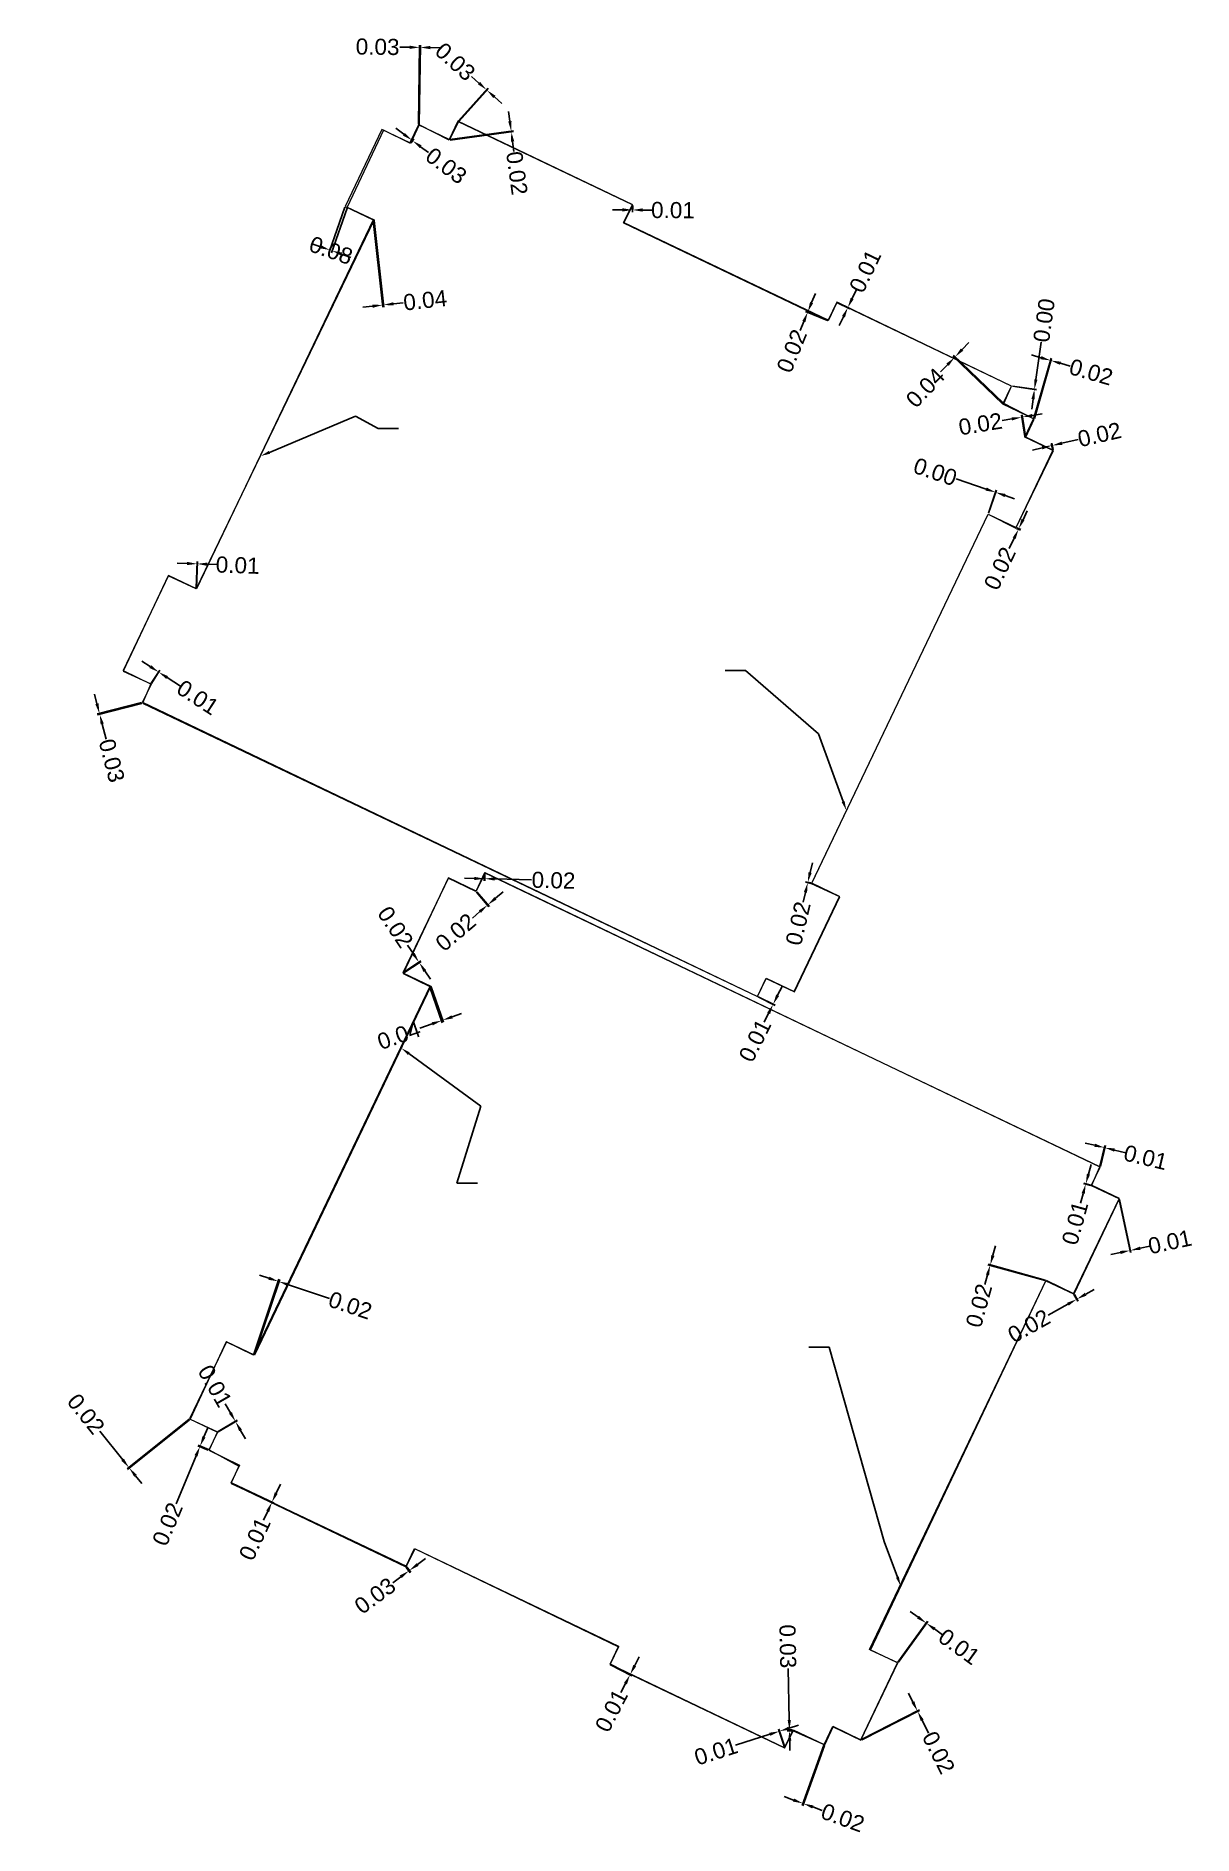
# Model space of a CAD drawing. Header units: metres. Extents: x 7511825.8 to 7511863.2, y 4693252.3 to 4693310.3.
import ezdxf
from ezdxf import colors
from ezdxf.entities.mleader import LeaderData, LeaderLine
from ezdxf.math import Vec2, Vec3

# ---------------------------------------------------------------- set-up
doc = ezdxf.new("R2010")
doc.units = ezdxf.units.M
for name, color, linetype, lineweight in [('dim', 7, 'Continuous', 0), ('kati 10 ekzekutim', 1, 'Continuous', 0), ('kati 10 ekzekutim pikat', 1, 'Continuous', 0), ('kati 10 projekt', 250, 'Continuous', 0)]:
    doc.layers.add(name, color=color, linetype=linetype, lineweight=lineweight)
doc.styles.get("Standard").update_dxf_attribs({"font": 'arial.ttf'})
doc.dimstyles.get("Standard").update_dxf_attribs({"dimtxt": 0.18, "dimasz": 0.18, "dimexe": 0.18, "dimexo": 0.0625, "dimgap": 0.09, "dimtad": 0, "dimtih": 1, "dimtoh": 1, "dimdec": 4, "dimzin": 0, "dimdsep": 46, "dimtxsty": 'Standard', "dimcen": 0.09, "dimadec": 0, "dimazin": 0, "dimtfac": 1, "dimtdec": 4, "dimtofl": 0, "dimtmove": 0, "dimatfit": 3, "dimfxl": 1, "dimtolj": 1, "dimtzin": 0, "dimarcsym": 0})

msp = doc.modelspace()

# ---------------------------------------------------------------- blocks, each defined once
blk = doc.blocks.new('*D97')
at = {"layer": 'Defpoints', "color": 0, "transparency": 16777216}
for p in [(7511859.314999999, 4693269.750999999), (7511859.328272945, 4693269.758440011), (7511859.425623829, 4693269.584766465)]:
    blk.add_point(p, dxfattribs=at)
at = {"layer": 'dim', "color": 0, "lineweight": -2, "transparency": 16777216}
for p, q in [((7511859.70476153, 4693269.741234175), (7511859.983899231, 4693269.897701884)), ((7511859.133213183, 4693269.420858745), (7511858.491437607, 4693269.061118179)), ((7511859.327224039, 4693269.729192367), (7511859.447556118, 4693269.514520471)), ((7511859.340496985, 4693269.736632378), (7511859.460829064, 4693269.521960482))]:
    blk.add_line(p, q, dxfattribs=at)
at = {"layer": 'dim', "color": 0, "transparency": 16777216}
for points in [[(7511859.107135231, 4693269.467381694), (7511859.159291134, 4693269.374335794), (7511859.412350884, 4693269.577326454)], [(7511859.678683578, 4693269.787757125), (7511859.730839482, 4693269.694711224), (7511859.425623829, 4693269.584766465)]]:
    blk.add_solid(points, dxfattribs=at)
at = {"layer": 'dim', "color": 0, "transparency": 16777216, "insert": (7511857.87323376, 4693268.714590498), "char_height": 0.52, "attachment_point": 5, "rotation": 29.272352857800865}
blk.add_mtext('\\A1;0.02', dxfattribs=at)
blk = doc.blocks.new('*D117')
at = {"layer": 'Defpoints', "color": 0, "transparency": 16777216}
for p in [(7511850.740827044, 4693301.438492816), (7511851.395573542, 4693301.152291633), (7511851.401999999, 4693301.168, 662.271)]:
    blk.add_point(p, dxfattribs=at)
at = {"layer": 'dim', "color": 0, "lineweight": -2, "transparency": 16777216}
for p, q in [((7511850.861994531, 4693301.734665805), (7511850.983162019, 4693302.030838795)), ((7511851.372435026, 4693301.161757844), (7511850.667761663, 4693301.450047135)), ((7511851.378861483, 4693301.17746621), (7511850.674188121, 4693301.465755502)), ((7511850.613233097, 4693301.126611462), (7511850.492065609, 4693300.830438472))]:
    blk.add_line(p, q, dxfattribs=at)
at = {"layer": 'dim', "color": 0, "transparency": 16777216}
for points in [[(7511850.563870931, 4693301.146806043), (7511850.662595263, 4693301.10641688), (7511850.734400585, 4693301.422784451)], [(7511850.812632365, 4693301.754860387), (7511850.911356697, 4693301.714471225), (7511850.740827044, 4693301.438492816)]]:
    blk.add_solid(points, dxfattribs=at)
at = {"layer": 'dim', "color": 0, "transparency": 16777216, "insert": (7511850.223717023, 4693300.174506719), "char_height": 0.52, "attachment_point": 5, "rotation": 67.75001341345263}
blk.add_mtext('\\A1;0.02', dxfattribs=at)
blk = doc.blocks.new('*D119')
at = {"layer": 'Defpoints', "color": 0, "transparency": 16777216}
for p in [(7511833.655176572, 4693270.156975913), (7511832.860999999, 4693267.78, 662.432), (7511832.884082763, 4693267.772287768)]:
    blk.add_point(p, dxfattribs=at)
at = {"layer": 'dim', "color": 0, "lineweight": -2, "transparency": 16777216}
for p, q in [((7511832.868922312, 4693267.803711537), (7511833.677992832, 4693270.225265138)), ((7511832.892005076, 4693267.795999305), (7511833.701075597, 4693270.217552906)), ((7511833.351668905, 4693270.258381517), (7511833.048161239, 4693270.35978712)), ((7511833.981767002, 4693270.047858076), (7511835.305804557, 4693269.60548102))]:
    blk.add_line(p, q, dxfattribs=at)
at = {"layer": 'dim', "color": 0, "transparency": 16777216}
for points in [[(7511833.36856984, 4693270.308966128), (7511833.334767971, 4693270.207796905), (7511833.655176572, 4693270.156975913)], [(7511833.998667936, 4693270.098442689), (7511833.964866067, 4693269.997273466), (7511833.678259335, 4693270.149263681)]]:
    blk.add_solid(points, dxfattribs=at)
at = {"layer": 'dim', "color": 0, "transparency": 16777216, "insert": (7511835.977980356, 4693269.380898908), "char_height": 0.52, "attachment_point": 5, "rotation": 341.5248990776357}
blk.add_mtext('\\A1;0.02', dxfattribs=at)
blk = doc.blocks.new('*D121')
at = {"layer": 'Defpoints', "color": 0, "transparency": 16777216}
for p in [(7511830.795558775, 4693265.722759116), (7511830.809, 4693265.706, 662.427), (7511828.849170883, 4693264.134168597)]:
    blk.add_point(p, dxfattribs=at)
at = {"layer": 'dim', "color": 0, "lineweight": -2, "transparency": 16777216}
for p, q in [((7511828.635519203, 4693264.400558989), (7511827.893887388, 4693265.325258434)), ((7511830.776056331, 4693265.707117674), (7511828.77956262, 4693264.105880361)), ((7511830.789497556, 4693265.690358558), (7511828.793003846, 4693264.089121245)), ((7511829.049381337, 4693263.884537321), (7511829.249591792, 4693263.634906045))]:
    blk.add_line(p, q, dxfattribs=at)
at = {"layer": 'dim', "color": 0, "transparency": 16777216}
for points in [[(7511828.677124415, 4693264.433927398), (7511828.59391399, 4693264.367190581), (7511828.835729657, 4693264.150927713)], [(7511829.090986549, 4693263.917905729), (7511829.007776124, 4693263.851168912), (7511828.849170883, 4693264.134168597)]]:
    blk.add_solid(points, dxfattribs=at)
at = {"layer": 'dim', "color": 0, "transparency": 16777216, "insert": (7511827.450483029, 4693265.878114658), "char_height": 0.52, "attachment_point": 5, "rotation": 308.73047502457916}
blk.add_mtext('\\A1;0.02', dxfattribs=at)
blk = doc.blocks.new('*D122')
at = {"layer": 'Defpoints', "color": 0, "transparency": 16777216}
for p in [(7511831.690999999, 4693265.303, 662.4), (7511831.697714857, 4693265.291354236), (7511832.272321768, 4693265.638185693)]:
    blk.add_point(p, dxfattribs=at)
at = {"layer": 'dim', "color": 0, "lineweight": -2, "transparency": 16777216}
for p, q in [((7511832.112479374, 4693265.915404756), (7511831.943585443, 4693266.208322145)), ((7511831.712657738, 4693265.315487687), (7511832.334696058, 4693265.674150232)), ((7511831.719372597, 4693265.303841923), (7511832.341410916, 4693265.662504468)), ((7511832.438879021, 4693265.349320866), (7511832.598721416, 4693265.072101803))]:
    blk.add_line(p, q, dxfattribs=at)
at = {"layer": 'dim', "color": 0, "transparency": 16777216}
for points in [[(7511832.15868255, 4693265.942045155), (7511832.066276197, 4693265.888764357), (7511832.272321768, 4693265.638185693)], [(7511832.485082198, 4693265.375961266), (7511832.392675845, 4693265.322680468), (7511832.279036626, 4693265.626539929)]]:
    blk.add_solid(points, dxfattribs=at)
at = {"layer": 'dim', "color": 0, "transparency": 16777216, "insert": (7511831.613325815, 4693266.781100506), "char_height": 0.52, "attachment_point": 5, "rotation": 299.96742070375973}
blk.add_mtext('\\A1;0.01', dxfattribs=at)
blk = doc.blocks.new('*D123')
at = {"layer": 'Defpoints', "color": 0, "transparency": 16777216}
for p in [(7511832.12926314, 4693263.644001422), (7511832.132999999, 4693263.652, 662.411), (7511833.453865651, 4693263.034904059)]:
    blk.add_point(p, dxfattribs=at)
at = {"layer": 'dim', "color": 0, "lineweight": -2, "transparency": 16777216}
for p, q in [((7511832.15191317, 4693263.633419544), (7511833.515360875, 4693262.996429669)), ((7511832.155650029, 4693263.64141812), (7511833.519097734, 4693263.004428246)), ((7511833.589313708, 4693263.324824434), (7511833.724761765, 4693263.614744809)), ((7511833.314680733, 4693262.736985106), (7511833.179232676, 4693262.447064732))]:
    blk.add_line(p, q, dxfattribs=at)
at = {"layer": 'dim', "color": 0, "transparency": 16777216}
for points in [[(7511833.26636067, 4693262.759559782), (7511833.363000797, 4693262.71441043), (7511833.450128791, 4693263.026905482)], [(7511833.540993646, 4693263.34739911), (7511833.637633772, 4693263.302249758), (7511833.453865651, 4693263.034904059)]]:
    blk.add_solid(points, dxfattribs=at)
at = {"layer": 'dim', "color": 0, "transparency": 16777216, "insert": (7511832.899375601, 4693261.848043456), "char_height": 0.52, "attachment_point": 5, "rotation": 64.9584633589433}
blk.add_mtext('\\A1;0.01', dxfattribs=at)
blk = doc.blocks.new('*D124')
at = {"layer": 'Defpoints', "color": 0, "transparency": 16777216}
for p in [(7511831.134380437, 4693264.8418923), (7511831.417301083, 4693264.704951519), (7511831.424000001, 4693264.721000001, 662.311)]:
    blk.add_point(p, dxfattribs=at)
at = {"layer": 'dim', "color": 0, "lineweight": -2, "transparency": 16777216}
for p, q in [((7511831.257646283, 4693265.137198127), (7511831.380912129, 4693265.432503953)), ((7511831.394230314, 4693264.714581663), (7511831.061237708, 4693264.853578634)), ((7511831.400929232, 4693264.730630144), (7511831.067936626, 4693264.869627115)), ((7511831.004415672, 4693264.530537992), (7511830.356872248, 4693262.97922956))]:
    blk.add_line(p, q, dxfattribs=at)
at = {"layer": 'dim', "color": 0, "transparency": 16777216}
for points in [[(7511830.955198035, 4693264.5510823), (7511831.053633311, 4693264.509993684), (7511831.127681518, 4693264.825843818)], [(7511831.208428646, 4693265.157742435), (7511831.306863921, 4693265.116653819), (7511831.134380437, 4693264.8418923)]]:
    blk.add_solid(points, dxfattribs=at)
at = {"layer": 'dim', "color": 0, "transparency": 16777216, "insert": (7511830.083876444, 4693262.325218305), "char_height": 0.52, "attachment_point": 5, "rotation": 67.34348475861489}
blk.add_mtext('\\A1;0.02', dxfattribs=at)
blk = doc.blocks.new('*D127')
at = {"layer": 'Defpoints', "color": 0, "transparency": 16777216}
for p in [(7511837.767752131, 4693260.947714605), (7511837.794000001, 4693260.967, 662.408), (7511837.892738872, 4693260.832614103)]:
    blk.add_point(p, dxfattribs=at)
at = {"layer": 'dim', "color": 0, "lineweight": -2, "transparency": 16777216}
for p, q in [((7511838.150615215, 4693261.022086509), (7511838.408491557, 4693261.211558913)), ((7511837.60861466, 4693260.623856304), (7511837.350738317, 4693260.4343839)), ((7511837.782554662, 4693260.927568017), (7511837.909122293, 4693260.755306532)), ((7511837.808802532, 4693260.946853411), (7511837.935370163, 4693260.774591926))]:
    blk.add_line(p, q, dxfattribs=at)
at = {"layer": 'dim', "color": 0, "transparency": 16777216}
for points in [[(7511837.577035925, 4693260.666835695), (7511837.640193393, 4693260.580876914), (7511837.866491002, 4693260.813328709)], [(7511838.119036481, 4693261.065065899), (7511838.182193949, 4693260.979107118), (7511837.892738872, 4693260.832614103)]]:
    blk.add_solid(points, dxfattribs=at)
at = {"layer": 'dim', "color": 0, "transparency": 16777216, "insert": (7511836.777477977, 4693260.013185839), "char_height": 0.52, "attachment_point": 5, "rotation": 36.306262480419015}
blk.add_mtext('\\A1;0.03', dxfattribs=at)
blk = doc.blocks.new('*D128')
at = {"layer": 'Defpoints', "color": 0, "transparency": 16777216}
for p in [(7511854.55723471, 4693259.134675337), (7511853.633716507, 4693257.849954568), (7511853.642, 4693257.844, 662.414)]:
    blk.add_point(p, dxfattribs=at)
at = {"layer": 'dim', "color": 0, "lineweight": -2, "transparency": 16777216}
for p, q in [((7511854.297401788, 4693259.321455562), (7511854.037568865, 4693259.508235787)), ((7511853.648308711, 4693257.870254016), (7511854.599260261, 4693259.193137744)), ((7511853.656592205, 4693257.864299447), (7511854.607543754, 4693259.187183177)), ((7511854.825351126, 4693258.941940545), (7511855.085184049, 4693258.755160321))]:
    blk.add_line(p, q, dxfattribs=at)
at = {"layer": 'dim', "color": 0, "transparency": 16777216}
for points in [[(7511854.328531825, 4693259.364761049), (7511854.26627175, 4693259.278150074), (7511854.55723471, 4693259.134675337)], [(7511854.856481164, 4693258.985246032), (7511854.794221088, 4693258.898635058), (7511854.565518204, 4693259.12872077)]]:
    blk.add_solid(points, dxfattribs=at)
at = {"layer": 'dim', "color": 0, "transparency": 16777216, "insert": (7511855.622039898, 4693258.369242881), "char_height": 0.52, "attachment_point": 5, "rotation": 324.28962853948}
blk.add_mtext('\\A1;0.01', dxfattribs=at)
blk = doc.blocks.new('*D130')
at = {"layer": 'Defpoints', "color": 0, "transparency": 16777216}
for p in [(7511854.275261149, 4693256.297944088), (7511852.447350579, 4693255.369020092), (7511852.456000002, 4693255.352000001, 662.42)]:
    blk.add_point(p, dxfattribs=at)
at = {"layer": 'dim', "color": 0, "lineweight": -2, "transparency": 16777216}
for p, q in [((7511854.130286954, 4693256.58322024), (7511853.985312759, 4693256.868496392)), ((7511852.469637779, 4693255.380346201), (7511854.339448283, 4693256.330563283)), ((7511852.478287201, 4693255.36332611), (7511854.348097706, 4693256.313543191)), ((7511854.428884766, 4693255.995647845), (7511854.637818514, 4693255.584513878))]:
    blk.add_line(p, q, dxfattribs=at)
at = {"layer": 'dim', "color": 0, "transparency": 16777216}
for points in [[(7511854.17783298, 4693256.607382606), (7511854.082740929, 4693256.559057875), (7511854.275261149, 4693256.297944088)], [(7511854.476430791, 4693256.019810211), (7511854.381338742, 4693255.97148548), (7511854.283910572, 4693256.280923997)]]:
    blk.add_solid(points, dxfattribs=at)
at = {"layer": 'dim', "color": 0, "transparency": 16777216, "insert": (7511854.958891608, 4693254.952715256), "char_height": 0.52, "attachment_point": 5, "rotation": 296.939175267861}
blk.add_mtext('\\A1;0.02', dxfattribs=at)
blk = doc.blocks.new('*D132')
at = {"layer": 'Defpoints', "color": 0, "transparency": 16777216}
for p in [(7511851.264778797, 4693255.214023142), (7511851.286999999, 4693255.205999999, 662.314), (7511850.578884825, 4693253.314344765)]:
    blk.add_point(p, dxfattribs=at)
at = {"layer": 'dim', "color": 0, "lineweight": -2, "transparency": 16777216}
for p, q in [((7511851.256288791, 4693255.190508896), (7511850.554433608, 4693253.246623734)), ((7511851.278509993, 4693255.182485753), (7511850.576654811, 4693253.238600592)), ((7511850.277902465, 4693253.423016837), (7511849.976920106, 4693253.531688909)), ((7511850.902088387, 4693253.197649551), (7511851.203070747, 4693253.088977478))]:
    blk.add_line(p, q, dxfattribs=at)
at = {"layer": 'dim', "color": 0, "transparency": 16777216}
for points in [[(7511850.296014477, 4693253.473180564), (7511850.259790452, 4693253.37285311), (7511850.578884825, 4693253.314344765)], [(7511850.9202004, 4693253.247813278), (7511850.883976376, 4693253.147485823), (7511850.601106027, 4693253.306321623)]]:
    blk.add_solid(points, dxfattribs=at)
at = {"layer": 'dim', "color": 0, "transparency": 16777216, "insert": (7511851.869653771, 4693252.848302381), "char_height": 0.52, "attachment_point": 5, "rotation": 340.14748045172666}
blk.add_mtext('\\A1;0.02', dxfattribs=at)
blk = doc.blocks.new('*D133')
at = {"layer": 'Defpoints', "color": 0, "transparency": 16777216}
for p in [(7511850.148453905, 4693255.685988424), (7511850.272405057, 4693255.688569622), (7511850.273, 4693255.66, 662.459)]:
    blk.add_point(p, dxfattribs=at)
at = {"layer": 'dim', "color": 0, "lineweight": -2, "transparency": 16777216}
for p, q in [((7511850.141791568, 4693256.005919063), (7511850.107132795, 4693257.670260546)), ((7511850.247410476, 4693255.688049127), (7511850.076469512, 4693255.684489399)), ((7511850.248005419, 4693255.659479505), (7511850.077064455, 4693255.655919777)), ((7511850.155711184, 4693255.337488163), (7511850.162373521, 4693255.017557526))]:
    blk.add_line(p, q, dxfattribs=at)
at = {"layer": 'dim', "color": 0, "transparency": 16777216}
for points in [[(7511850.195113341, 4693256.007029452), (7511850.088469795, 4693256.004808674), (7511850.148453905, 4693255.685988424)], [(7511850.209032957, 4693255.338598553), (7511850.102389411, 4693255.336377774), (7511850.149048848, 4693255.657418802)]]:
    blk.add_solid(points, dxfattribs=at)
at = {"layer": 'dim', "color": 0, "transparency": 16777216, "insert": (7511850.09232239, 4693258.381467882), "char_height": 0.52, "attachment_point": 5, "rotation": 271.1929729822581}
blk.add_mtext('\\A1;0.03', dxfattribs=at)
blk = doc.blocks.new('*D134')
at = {"layer": 'Defpoints', "color": 0, "transparency": 16777216}
for p in [(7511849.832369604, 4693255.643704087), (7511849.991991293, 4693255.102166926), (7511850.003999999, 4693255.105999999, 662.472)]:
    blk.add_point(p, dxfattribs=at)
at = {"layer": 'dim', "color": 0, "lineweight": -2, "transparency": 16777216}
for p, q in [((7511849.515513679, 4693255.542566475), (7511848.407852074, 4693255.189010677)), ((7511849.984389375, 4693255.125983115), (7511849.798467377, 4693255.708461639)), ((7511849.996398081, 4693255.129816188), (7511849.810476083, 4693255.712294712)), ((7511850.137216823, 4693255.741008626), (7511850.442064042, 4693255.838313164))]:
    blk.add_line(p, q, dxfattribs=at)
at = {"layer": 'dim', "color": 0, "transparency": 16777216}
for points in [[(7511849.499296255, 4693255.593374345), (7511849.531731103, 4693255.491758605), (7511849.820360898, 4693255.639871014)], [(7511850.1209994, 4693255.791816495), (7511850.153434247, 4693255.690200756), (7511849.832369604, 4693255.643704087)]]:
    blk.add_solid(points, dxfattribs=at)
at = {"layer": 'dim', "color": 0, "transparency": 16777216, "insert": (7511847.77798958, 4693254.987964134), "char_height": 0.52, "attachment_point": 5, "rotation": 17.702623638876986}
blk.add_mtext('\\A1;0.01', dxfattribs=at)
blk = doc.blocks.new('*D136')
at = {"layer": 'Defpoints', "color": 0, "transparency": 16777216}
for p in [(7511844.353502217, 4693257.798454109), (7511844.359999999, 4693257.811, 662.432), (7511845.010152513, 4693257.474272246)]:
    blk.add_point(p, dxfattribs=at)
at = {"layer": 'dim', "color": 0, "lineweight": -2, "transparency": 16777216}
for p, q in [((7511844.375701496, 4693257.786956631), (7511845.067588655, 4693257.428613622)), ((7511844.38219928, 4693257.799502522), (7511845.074086439, 4693257.441159513)), ((7511845.15732022, 4693257.758423028), (7511845.304487925, 4693258.042573808)), ((7511844.856487025, 4693257.177575574), (7511844.709319319, 4693256.893424794))]:
    blk.add_line(p, q, dxfattribs=at)
at = {"layer": 'dim', "color": 0, "transparency": 16777216}
for points in [[(7511845.109961756, 4693257.782950979), (7511845.204678683, 4693257.733895076), (7511845.010152513, 4693257.474272246)], [(7511844.80912856, 4693257.202103525), (7511844.903845488, 4693257.153047623), (7511845.003654731, 4693257.461726355)]]:
    blk.add_solid(points, dxfattribs=at)
at = {"layer": 'dim', "color": 0, "transparency": 16777216, "insert": (7511844.405247597, 4693256.306324411), "char_height": 0.52, "attachment_point": 5, "rotation": 62.619404381935425}
blk.add_mtext('\\A1;0.01', dxfattribs=at)
blk = doc.blocks.new('*D137')
at = {"layer": 'Defpoints', "color": 0, "transparency": 16777216}
for p in [(7511838.542000001, 4693279.668000001, 662.413), (7511838.57863103, 4693279.680774595), (7511838.924718971, 4693278.570556909)]:
    blk.add_point(p, dxfattribs=at)
at = {"layer": 'dim', "color": 0, "lineweight": -2, "transparency": 16777216}
for p, q in [((7511838.550232196, 4693279.64439426), (7511838.948427691, 4693278.502572376)), ((7511838.586863225, 4693279.657168854), (7511838.98505872, 4693278.515346969)), ((7511839.263503477, 4693278.688703587), (7511839.565656954, 4693278.794075673)), ((7511838.622565494, 4693278.465184823), (7511838.219778678, 4693278.324718172))]:
    blk.add_line(p, q, dxfattribs=at)
at = {"layer": 'dim', "color": 0, "transparency": 16777216}
for points in [[(7511838.60500348, 4693278.515543736), (7511838.640127508, 4693278.41482591), (7511838.924718971, 4693278.570556909)], [(7511839.245941463, 4693278.7390625), (7511839.281065492, 4693278.638344675), (7511838.96135, 4693278.583331502)]]:
    blk.add_solid(points, dxfattribs=at)
at = {"layer": 'dim', "color": 0, "transparency": 16777216, "insert": (7511837.549094831, 4693278.090825925), "char_height": 0.52, "attachment_point": 5, "rotation": 19.225551585454433}
blk.add_mtext('\\A1;0.04', dxfattribs=at)
blk = doc.blocks.new('*D138')
at = {"layer": 'Defpoints', "color": 0, "transparency": 16777216}
for p in [(7511838.192265374, 4693280.45796143), (7511837.676472256, 4693280.11217892), (7511837.69, 4693280.092, 662.426)]:
    blk.add_point(p, dxfattribs=at)
at = {"layer": 'dim', "color": 0, "lineweight": -2, "transparency": 16777216}
for p, q in [((7511838.014076766, 4693280.723759887), (7511837.829069961, 4693280.999728838)), ((7511837.697237761, 4693280.126099905), (7511838.252070027, 4693280.498053867)), ((7511837.710765505, 4693280.105920985), (7511838.265597772, 4693280.477874948)), ((7511838.383981726, 4693280.171984052), (7511838.562170334, 4693279.906185595))]:
    blk.add_line(p, q, dxfattribs=at)
at = {"layer": 'dim', "color": 0, "transparency": 16777216}
for points in [[(7511838.058376509, 4693280.753457989), (7511837.969777023, 4693280.694061786), (7511838.192265374, 4693280.45796143)], [(7511838.428281469, 4693280.201682154), (7511838.339681984, 4693280.142285951), (7511838.205793118, 4693280.43778251)]]:
    blk.add_solid(points, dxfattribs=at)
at = {"layer": 'dim', "color": 0, "transparency": 16777216, "insert": (7511837.434437194, 4693281.588390379), "char_height": 0.52, "attachment_point": 5, "rotation": 303.83750178668816}
blk.add_mtext('\\A1;0.02', dxfattribs=at)
blk = doc.blocks.new('*D140')
at = {"layer": 'Defpoints', "color": 0, "transparency": 16777216}
for p in [(7511840.305000001, 4693283.335, 662.326), (7511840.325830714, 4693283.334514072), (7511840.321464669, 4693283.147351176)]:
    blk.add_point(p, dxfattribs=at)
at = {"layer": 'dim', "color": 0, "lineweight": -2, "transparency": 16777216}
for p, q in [((7511840.304416971, 4693283.310006799), (7511840.298954831, 4693283.075856687)), ((7511840.325247684, 4693283.309520871), (7511840.319785545, 4693283.075370758)), ((7511839.980720988, 4693283.155299878), (7511839.66080802, 4693283.162762652)), ((7511840.641377637, 4693283.139888401), (7511841.827579788, 4693283.112217256))]:
    blk.add_line(p, q, dxfattribs=at)
at = {"layer": 'dim', "color": 0, "transparency": 16777216}
for points in [[(7511839.981964783, 4693283.208618706), (7511839.979477191, 4693283.101981049), (7511840.300633956, 4693283.147837104)], [(7511840.642621432, 4693283.193207229), (7511840.640133841, 4693283.086569573), (7511840.321464669, 4693283.147351176)]]:
    blk.add_solid(points, dxfattribs=at)
at = {"layer": 'dim', "color": 0, "transparency": 16777216, "insert": (7511842.536088266, 4693283.095689515), "char_height": 0.52, "attachment_point": 5, "rotation": 358.6636743320243}
blk.add_mtext('\\A1;0.02', dxfattribs=at)
blk = doc.blocks.new('*D141')
at = {"layer": 'Defpoints', "color": 0, "transparency": 16777216}
for p in [(7511840.029999999, 4693282.735, 662.309), (7511840.045403517, 4693282.748114862), (7511840.420211194, 4693282.307900068)]:
    blk.add_point(p, dxfattribs=at)
at = {"layer": 'dim', "color": 0, "lineweight": -2, "transparency": 16777216}
for p, q in [((7511840.046206897, 4693282.715964862), (7511840.451483541, 4693282.239964008)), ((7511840.061610414, 4693282.729079724), (7511840.466887058, 4693282.25307887)), ((7511840.663860963, 4693282.515348352), (7511840.90751073, 4693282.722796637)), ((7511840.16115791, 4693282.087336922), (7511839.917508143, 4693281.879888639))]:
    blk.add_line(p, q, dxfattribs=at)
at = {"layer": 'dim', "color": 0, "transparency": 16777216}
for points in [[(7511840.126583196, 4693282.127945216), (7511840.195732623, 4693282.046728627), (7511840.404807677, 4693282.294785206)], [(7511840.629286249, 4693282.555956647), (7511840.698435677, 4693282.474740057), (7511840.420211194, 4693282.307900068)]]:
    blk.add_solid(points, dxfattribs=at)
at = {"layer": 'dim', "color": 0, "transparency": 16777216, "insert": (7511839.377899111, 4693281.420454721), "char_height": 0.52, "attachment_point": 5, "rotation": 40.41173696978051}
blk.add_mtext('\\A1;0.02', dxfattribs=at)
blk = doc.blocks.new('*D142')
at = {"layer": 'Defpoints', "color": 0, "transparency": 16777216}
for p in [(7511856.626968871, 4693270.688532474), (7511858.422000002, 4693270.175000001, 662.321), (7511858.426114957, 4693270.189845806)]:
    blk.add_point(p, dxfattribs=at)
at = {"layer": 'dim', "color": 0, "lineweight": -2, "transparency": 16777216}
for p, q in [((7511856.712443657, 4693270.996905724), (7511856.797918444, 4693271.305278972)), ((7511858.397908341, 4693270.18167772), (7511856.553469935, 4693270.692918497)), ((7511858.402023296, 4693270.196523523), (7511856.55758489, 4693270.707764301)), ((7511856.537379129, 4693270.36531342), (7511856.451904342, 4693270.056940172))]:
    blk.add_line(p, q, dxfattribs=at)
at = {"layer": 'dim', "color": 0, "transparency": 16777216}
for points in [[(7511856.661048116, 4693271.011151521), (7511856.7638392, 4693270.982659926), (7511856.626968871, 4693270.688532474)], [(7511856.485983587, 4693270.379559218), (7511856.588774671, 4693270.351067622), (7511856.622853916, 4693270.67368667)]]:
    blk.add_solid(points, dxfattribs=at)
at = {"layer": 'dim', "color": 0, "transparency": 16777216, "insert": (7511856.262604071, 4693269.373988608), "char_height": 0.52, "attachment_point": 5, "rotation": 74.50770961665535}
blk.add_mtext('\\A1;0.02', dxfattribs=at)
blk = doc.blocks.new('*D143')
at = {"layer": 'Defpoints', "color": 0, "transparency": 16777216}
for p in [(7511860.782, 4693272.823, 662.464), (7511860.795052268, 4693272.825776628), (7511861.137102962, 4693271.153745636)]:
    blk.add_point(p, dxfattribs=at)
at = {"layer": 'dim', "color": 0, "lineweight": -2, "transparency": 16777216}
for p, q in [((7511860.787201885, 4693272.79854718), (7511861.15208439, 4693271.083321515)), ((7511860.800254153, 4693272.801323809), (7511861.165136658, 4693271.086098143)), ((7511860.824106867, 4693271.087161512), (7511860.511110775, 4693271.020577388)), ((7511861.463151323, 4693271.223106388), (7511861.776147416, 4693271.289690512))]:
    blk.add_line(p, q, dxfattribs=at)
at = {"layer": 'dim', "color": 0, "transparency": 16777216}
for points in [[(7511860.813009514, 4693271.139327527), (7511860.835204221, 4693271.034995496), (7511861.137102962, 4693271.153745636)], [(7511861.452053969, 4693271.275272404), (7511861.474248677, 4693271.170940373), (7511861.150155229, 4693271.156522265)]]:
    blk.add_solid(points, dxfattribs=at)
at = {"layer": 'dim', "color": 0, "transparency": 16777216, "insert": (7511862.42284677, 4693271.427263827), "char_height": 0.52, "attachment_point": 5, "rotation": 12.009588853773968}
blk.add_mtext('\\A1;0.01', dxfattribs=at)
blk = doc.blocks.new('*D144')
at = {"layer": 'Defpoints', "color": 0, "transparency": 16777216}
for p in [(7511859.710467624, 4693273.307275089), (7511859.889, 4693273.243, 662.333), (7511859.892894343, 4693273.25718233)]:
    blk.add_point(p, dxfattribs=at)
at = {"layer": 'dim', "color": 0, "lineweight": -2, "transparency": 16777216}
for p, q in [((7511859.795200396, 4693273.61585305), (7511859.879933167, 4693273.924431009)), ((7511859.62184051, 4693272.9845148), (7511859.537107738, 4693272.67593684)), ((7511859.864892347, 4693273.249619748), (7511859.637143241, 4693273.312157633)), ((7511859.86878669, 4693273.263802078), (7511859.641037583, 4693273.326339963))]:
    blk.add_line(p, q, dxfattribs=at)
at = {"layer": 'dim', "color": 0, "transparency": 16777216}
for points in [[(7511859.743770735, 4693273.629975179), (7511859.846630055, 4693273.601730921), (7511859.710467624, 4693273.307275089)], [(7511859.57041085, 4693272.998636929), (7511859.67327017, 4693272.970392671), (7511859.706573281, 4693273.293092759)]]:
    blk.add_solid(points, dxfattribs=at)
at = {"layer": 'dim', "color": 0, "transparency": 16777216, "insert": (7511859.36203645, 4693272.038366048), "char_height": 0.52, "attachment_point": 5, "rotation": 74.64553026012747}
blk.add_mtext('\\A1;0.01', dxfattribs=at)
blk = doc.blocks.new('*D145')
at = {"layer": 'Defpoints', "color": 0, "transparency": 16777216}
for p in [(7511860.308131364, 4693274.471964031), (7511860.159000002, 4693273.847000001, 662.306), (7511860.173308416, 4693273.84358567)]:
    blk.add_point(p, dxfattribs=at)
at = {"layer": 'dim', "color": 0, "lineweight": -2, "transparency": 16777216}
for p, q in [((7511859.996870492, 4693274.546238318), (7511859.685609621, 4693274.620512606)), ((7511860.164802681, 4693273.871317256), (7511860.324843079, 4693274.541997727)), ((7511860.179111095, 4693273.867902927), (7511860.339151493, 4693274.538583396)), ((7511860.633700651, 4693274.394275414), (7511860.997173201, 4693274.307542171))]:
    blk.add_line(p, q, dxfattribs=at)
at = {"layer": 'dim', "color": 0, "transparency": 16777216}
for points in [[(7511860.00924954, 4693274.598115131), (7511859.984491444, 4693274.494361507), (7511860.308131364, 4693274.471964031)], [(7511860.6460797, 4693274.446152226), (7511860.621321604, 4693274.342398602), (7511860.322439779, 4693274.4685497)]]:
    blk.add_solid(points, dxfattribs=at)
at = {"layer": 'dim', "color": 0, "transparency": 16777216, "insert": (7511861.640287314, 4693274.154079763), "char_height": 0.52, "attachment_point": 5, "rotation": 346.5788398208121}
blk.add_mtext('\\A1;0.01', dxfattribs=at)
blk = doc.blocks.new('*D146')
at = {"layer": 'Defpoints', "color": 0, "transparency": 16777216}
for p in [(7511858.611860547, 4693297.122342274), (7511858.648187622, 4693296.963661868), (7511858.664978767, 4693296.967505904, 662.325)]:
    blk.add_point(p, dxfattribs=at)
at = {"layer": 'dim', "color": 0, "lineweight": -2, "transparency": 16777216}
for p, q in [((7511858.642608644, 4693296.988031419), (7511858.595793091, 4693297.192526581)), ((7511858.659399789, 4693296.991875455), (7511858.612584235, 4693297.196370617)), ((7511858.940581942, 4693297.197597228), (7511859.460986943, 4693297.316734757)), ((7511858.299930298, 4693297.050931355), (7511857.988000048, 4693296.979520437))]:
    blk.add_line(p, q, dxfattribs=at)
at = {"layer": 'dim', "color": 0, "transparency": 16777216}
for points in [[(7511858.928680123, 4693297.249585603), (7511858.952483762, 4693297.145608854), (7511858.628651692, 4693297.126186309)], [(7511858.288028479, 4693297.10291973), (7511858.311832118, 4693296.998942981), (7511858.611860547, 4693297.122342274)]]:
    blk.add_solid(points, dxfattribs=at)
at = {"layer": 'dim', "color": 0, "transparency": 16777216, "insert": (7511860.151816165, 4693297.4748879), "char_height": 0.52, "attachment_point": 5, "rotation": 12.894651400279377}
blk.add_mtext('\\A1;0.02', dxfattribs=at)
blk = doc.blocks.new('*D147')
at = {"layer": 'Defpoints', "color": 0, "transparency": 16777216}
for p in [(7511858.56893853, 4693299.870106551), (7511858.026443625, 4693297.981468433), (7511858.041999999, 4693297.977, 662.264)]:
    blk.add_point(p, dxfattribs=at)
at = {"layer": 'dim', "color": 0, "lineweight": -2, "transparency": 16777216}
for p, q in [((7511858.261375234, 4693299.958451438), (7511857.953811939, 4693300.046796325)), ((7511858.03334557, 4693298.005496816), (7511858.58881613, 4693299.939308291)), ((7511858.048901944, 4693298.001028383), (7511858.604372504, 4693299.934839858)), ((7511858.892058201, 4693299.777293229), (7511859.199621496, 4693299.688948343))]:
    blk.add_line(p, q, dxfattribs=at)
at = {"layer": 'dim', "color": 0, "transparency": 16777216}
for points in [[(7511858.276099383, 4693300.009711987), (7511858.246651087, 4693299.907190887), (7511858.56893853, 4693299.870106551)], [(7511858.90678235, 4693299.828553779), (7511858.877334054, 4693299.72603268), (7511858.584494905, 4693299.865638117)]]:
    blk.add_solid(points, dxfattribs=at)
at = {"layer": 'dim', "color": 0, "transparency": 16777216, "insert": (7511859.880779263, 4693299.493291687), "char_height": 0.52, "attachment_point": 5, "rotation": 343.97374738316637}
blk.add_mtext('\\A1;0.02', dxfattribs=at)
blk = doc.blocks.new('*D148')
at = {"layer": 'Defpoints', "color": 0, "transparency": 16777216}
for p in [(7511857.314, 4693299.038999999, 643.937), (7511857.314479898, 4693299.042417168), (7511858.05201736, 4693298.938839299)]:
    blk.add_point(p, dxfattribs=at)
at = {"layer": 'dim', "color": 0, "lineweight": -2, "transparency": 16777216}
for p, q in [((7511858.09652062, 4693299.255729595), (7511858.265467442, 4693300.458733765)), ((7511857.338757056, 4693299.035523182), (7511858.122837778, 4693298.925408896)), ((7511857.339236953, 4693299.038940351), (7511858.123317677, 4693298.928826065)), ((7511858.007034201, 4693298.618531833), (7511857.962530941, 4693298.301641539))]:
    blk.add_line(p, q, dxfattribs=at)
at = {"layer": 'dim', "color": 0, "transparency": 16777216}
for points in [[(7511857.954219151, 4693298.625949043), (7511858.059849251, 4693298.611114623), (7511858.051537462, 4693298.93542213)], [(7511858.043705571, 4693299.263146805), (7511858.14933567, 4693299.248312385), (7511858.05201736, 4693298.938839299)]]:
    blk.add_solid(points, dxfattribs=at)
at = {"layer": 'dim', "color": 0, "transparency": 16777216, "insert": (7511858.364275076, 4693301.162304258), "char_height": 0.52, "attachment_point": 5, "rotation": 82.00580966402521}
blk.add_mtext('\\A1;0.00', dxfattribs=at)
blk = doc.blocks.new('*D149')
at = {"layer": 'Defpoints', "color": 0, "transparency": 16777216}
for p in [(7511857.664724937, 4693298.040300157), (7511857.746030821, 4693297.395065249), (7511857.769999999, 4693297.399, 662.278)]:
    blk.add_point(p, dxfattribs=at)
at = {"layer": 'dim', "color": 0, "lineweight": -2, "transparency": 16777216}
for p, q in [((7511857.324982226, 4693297.984528402), (7511857.00920869, 4693297.932691399)), ((7511857.741981056, 4693297.419735056), (7511857.629092434, 4693298.107414451)), ((7511857.765950233, 4693297.423669808), (7511857.653061612, 4693298.111349203)), ((7511857.980498472, 4693298.09213716), (7511858.296272006, 4693298.143974164))]:
    blk.add_line(p, q, dxfattribs=at)
at = {"layer": 'dim', "color": 0, "transparency": 16777216}
for points in [[(7511857.316342724, 4693298.037157325), (7511857.333621726, 4693297.931899481), (7511857.64075576, 4693298.036365406)], [(7511857.971858973, 4693298.144766083), (7511857.989137974, 4693298.039508238), (7511857.664724937, 4693298.040300157)]]:
    blk.add_solid(points, dxfattribs=at)
at = {"layer": 'dim', "color": 0, "transparency": 16777216, "insert": (7511856.309867781, 4693297.817888437), "char_height": 0.52, "attachment_point": 5, "rotation": 9.322458729208755}
blk.add_mtext('\\A1;0.02', dxfattribs=at)
blk = doc.blocks.new('*D150')
at = {"layer": 'Defpoints', "color": 0, "transparency": 16777216}
for p in [(7511855.494478484, 4693299.987427413), (7511857.034067085, 4693298.456013962), (7511857.060000001, 4693298.483000001, 662.369)]:
    blk.add_point(p, dxfattribs=at)
at = {"layer": 'dim', "color": 0, "lineweight": -2, "transparency": 16777216}
for p, q in [((7511857.041974103, 4693298.500322443), (7511855.442563896, 4693300.037316046)), ((7511855.716205739, 4693300.21815891), (7511855.937932995, 4693300.448890409)), ((7511855.246818312, 4693299.729709877), (7511855.025091056, 4693299.498978378)), ((7511857.016041187, 4693298.473336404), (7511855.416630981, 4693300.010330006))]:
    blk.add_line(p, q, dxfattribs=at)
at = {"layer": 'dim', "color": 0, "transparency": 16777216}
for points in [[(7511855.67775049, 4693300.255113453), (7511855.754660988, 4693300.181204367), (7511855.494478484, 4693299.987427413)], [(7511855.208363063, 4693299.766664419), (7511855.285273561, 4693299.692755334), (7511855.468545568, 4693299.960441373)]]:
    blk.add_solid(points, dxfattribs=at)
at = {"layer": 'dim', "color": 0, "transparency": 16777216, "insert": (7511854.532927634, 4693298.986828426), "char_height": 0.52, "attachment_point": 5, "rotation": 46.140075121250945}
blk.add_mtext('\\A1;0.04', dxfattribs=at)
blk = doc.blocks.new('*D151')
at = {"layer": 'Defpoints', "color": 0, "transparency": 16777216}
for p in [(7511857.451999998, 4693294.462, 662.325), (7511857.461825812, 4693294.482725419), (7511857.545861803, 4693294.44288439)]:
    blk.add_point(p, dxfattribs=at)
at = {"layer": 'dim', "color": 0, "lineweight": -2, "transparency": 16777216}
for p, q in [((7511857.6829464, 4693294.732034548), (7511857.820030997, 4693295.021184704)), ((7511857.474589854, 4693294.451290267), (7511857.601094773, 4693294.391314938)), ((7511857.484415669, 4693294.472015685), (7511857.610920588, 4693294.412040357)), ((7511857.398951391, 4693294.133008813), (7511857.240140876, 4693293.798032555))]:
    blk.add_line(p, q, dxfattribs=at)
at = {"layer": 'dim', "color": 0, "transparency": 16777216}
for points in [[(7511857.350759698, 4693294.155856246), (7511857.447143085, 4693294.110161381), (7511857.536035988, 4693294.422158971)], [(7511857.634754706, 4693294.754881982), (7511857.731138093, 4693294.709187116), (7511857.545861803, 4693294.44288439)]]:
    blk.add_solid(points, dxfattribs=at)
at = {"layer": 'dim', "color": 0, "transparency": 16777216, "insert": (7511856.936540807, 4693293.157654207), "char_height": 0.52, "attachment_point": 5, "rotation": 64.6346114417342}
blk.add_mtext('\\A1;0.02', dxfattribs=at)
blk = doc.blocks.new('*D152')
at = {"layer": 'Defpoints', "color": 0, "transparency": 16777216}
for p in [(7511856.800652249, 4693295.614118751), (7511856.55966704, 4693294.914129744), (7511856.562999999, 4693294.912999999, 643.937)]:
    blk.add_point(p, dxfattribs=at)
at = {"layer": 'dim', "color": 0, "lineweight": -2, "transparency": 16777216}
for p, q in [((7511856.494256219, 4693295.717975203), (7511855.524459405, 4693296.046698964)), ((7511856.567692563, 4693294.937806548), (7511856.820432797, 4693295.683437687)), ((7511856.571025524, 4693294.936676802), (7511856.823765757, 4693295.682307942)), ((7511857.103715317, 4693295.511392046), (7511857.406778386, 4693295.408665339))]:
    blk.add_line(p, q, dxfattribs=at)
at = {"layer": 'dim', "color": 0, "transparency": 16777216}
for points in [[(7511856.511377336, 4693295.768485714), (7511856.4771351, 4693295.66746469), (7511856.797319287, 4693295.615248497)], [(7511857.120836435, 4693295.561902557), (7511857.0865942, 4693295.460881533), (7511856.800652249, 4693295.614118751)]]:
    blk.add_solid(points, dxfattribs=at)
at = {"layer": 'dim', "color": 0, "transparency": 16777216, "insert": (7511854.851588586, 4693296.274776251), "char_height": 0.52, "attachment_point": 5, "rotation": 341.27532079865784}
blk.add_mtext('\\A1;0.00', dxfattribs=at)
blk = doc.blocks.new('*D153')
at = {"layer": 'Defpoints', "color": 0, "transparency": 16777216}
for p in [(7511851.675986332, 4693301.738694796), (7511851.678999998, 4693301.744999999, 643.937), (7511852.028955064, 4693301.569988096)]:
    blk.add_point(p, dxfattribs=at)
at = {"layer": 'dim', "color": 0, "lineweight": -2, "transparency": 16777216}
for p, q in [((7511852.169964965, 4693301.865009492), (7511852.307961199, 4693302.153725682)), ((7511851.698542284, 4693301.72791384), (7511852.093916207, 4693301.538938943)), ((7511851.701555951, 4693301.734219043), (7511852.096929872, 4693301.545244146)), ((7511851.890958829, 4693301.281271905), (7511851.752962595, 4693300.992555713))]:
    blk.add_line(p, q, dxfattribs=at)
at = {"layer": 'dim', "color": 0, "transparency": 16777216}
for points in [[(7511852.121845598, 4693301.888008865), (7511852.21808433, 4693301.842010119), (7511852.03196873, 4693301.576293299)], [(7511851.842839463, 4693301.304271277), (7511851.939078195, 4693301.258272532), (7511852.028955064, 4693301.569988096)]]:
    blk.add_solid(points, dxfattribs=at)
at = {"layer": 'dim', "color": 0, "transparency": 16777216, "insert": (7511852.59308321, 4693302.750258927), "char_height": 0.52, "attachment_point": 5, "rotation": 64.45383281616799}
blk.add_mtext('\\A1;0.01', dxfattribs=at)
blk = doc.blocks.new('*D155')
at = {"layer": 'Defpoints', "color": 0, "transparency": 16777216}
for p in [(7511845.080017254, 4693304.724989077), (7511845.081000001, 4693304.888, 662.238), (7511845.090231013, 4693304.887944349)]:
    blk.add_point(p, dxfattribs=at)
at = {"layer": 'dim', "color": 0, "lineweight": -2, "transparency": 16777216}
for p, q in [((7511844.760023069, 4693304.726918233), (7511844.440028884, 4693304.728847387)), ((7511845.080849285, 4693304.863000454), (7511845.079583194, 4693304.652990386)), ((7511845.090080298, 4693304.862944803), (7511845.088814206, 4693304.652934735)), ((7511845.409242451, 4693304.723004271), (7511845.729236635, 4693304.721075116))]:
    blk.add_line(p, q, dxfattribs=at)
at = {"layer": 'dim', "color": 0, "transparency": 16777216}
for points in [[(7511844.760344595, 4693304.780250597), (7511844.759701543, 4693304.673585868), (7511845.080017254, 4693304.724989077)], [(7511845.409563977, 4693304.776336635), (7511845.408920925, 4693304.669671907), (7511845.089248266, 4693304.724933426)]]:
    blk.add_solid(points, dxfattribs=at)
at = {"layer": 'dim', "color": 0, "transparency": 16777216, "insert": (7511846.390395152, 4693304.717089177), "char_height": 0.52, "attachment_point": 5, "rotation": 359.6545840232282}
blk.add_mtext('\\A1;0.01', dxfattribs=at)
blk = doc.blocks.new('*D156')
at = {"layer": 'Defpoints', "color": 0, "transparency": 16777216}
for p in [(7511840.369513756, 4693308.604764197), (7511839.45173746, 4693307.58422216), (7511839.472000002, 4693307.566000001, 662.28)]:
    blk.add_point(p, dxfattribs=at)
at = {"layer": 'dim', "color": 0, "lineweight": -2, "transparency": 16777216}
for p, q in [((7511840.131577158, 4693308.818741241), (7511839.893640561, 4693309.032718286)), ((7511839.468454416, 4693307.602810957), (7511840.417658591, 4693308.65829993)), ((7511839.488716958, 4693307.584588797), (7511840.437921133, 4693308.640077771)), ((7511840.627712894, 4693308.372564992), (7511840.865649492, 4693308.158587947))]:
    blk.add_line(p, q, dxfattribs=at)
at = {"layer": 'dim', "color": 0, "transparency": 16777216}
for points in [[(7511840.167239998, 4693308.85839734), (7511840.095914318, 4693308.779085142), (7511840.369513756, 4693308.604764197)], [(7511840.663375735, 4693308.412221091), (7511840.592050055, 4693308.332908891), (7511840.389776298, 4693308.586542036)]]:
    blk.add_solid(points, dxfattribs=at)
at = {"layer": 'dim', "color": 0, "transparency": 16777216, "insert": (7511839.364706369, 4693309.508390278), "char_height": 0.52, "attachment_point": 5, "rotation": 318.03486555030565}
blk.add_mtext('\\A1;0.03', dxfattribs=at)
blk = doc.blocks.new('*D157')
at = {"layer": 'Defpoints', "color": 0, "transparency": 16777216}
for p in [(7511841.170774139, 4693307.267721188), (7511839.171324668, 4693306.997819001), (7511839.174, 4693306.978000001, 662.286)]:
    blk.add_point(p, dxfattribs=at)
at = {"layer": 'dim', "color": 0, "lineweight": -2, "transparency": 16777216}
for p, q in [((7511841.127966158, 4693307.584844945), (7511841.085158177, 4693307.901968701)), ((7511839.196099962, 4693307.001163375), (7511841.242126985, 4693307.277352984)), ((7511839.198775293, 4693306.981344375), (7511841.244802317, 4693307.257533984)), ((7511841.216257453, 4693306.930778434), (7511841.259065434, 4693306.613654677))]:
    blk.add_line(p, q, dxfattribs=at)
at = {"layer": 'dim', "color": 0, "transparency": 16777216}
for points in [[(7511841.180820119, 4693307.591979608), (7511841.075112199, 4693307.577710281), (7511841.170774139, 4693307.267721188)], [(7511841.269111413, 4693306.937913097), (7511841.163403493, 4693306.92364377), (7511841.173449472, 4693307.247902189)]]:
    blk.add_solid(points, dxfattribs=at)
at = {"layer": 'dim', "color": 0, "transparency": 16777216, "insert": (7511841.353871899, 4693305.911323441), "char_height": 0.52, "attachment_point": 5, "rotation": 277.6877866746855}
blk.add_mtext('\\A1;0.02', dxfattribs=at)
blk = doc.blocks.new('*D158')
at = {"layer": 'Defpoints', "color": 0, "transparency": 16777216}
for p in [(7511838.239585439, 4693309.968984483), (7511838.178950141, 4693307.472363831), (7511838.206000001, 4693307.472, 662.277)]:
    blk.add_point(p, dxfattribs=at)
at = {"layer": 'dim', "color": 0, "lineweight": -2, "transparency": 16777216}
for p, q in [((7511837.89256452, 4693309.973652053), (7511837.572593464, 4693309.977955791)), ((7511838.17928637, 4693307.497361571), (7511838.21350392, 4693310.041341802)), ((7511838.20633623, 4693307.496997739), (7511838.24055378, 4693310.040977971)), ((7511838.559556496, 4693309.964680745), (7511838.879527554, 4693309.960377007))]:
    blk.add_line(p, q, dxfattribs=at)
at = {"layer": 'dim', "color": 0, "transparency": 16777216}
for points in [[(7511837.89328181, 4693310.026980563), (7511837.89184723, 4693309.920323543), (7511838.212535579, 4693309.969348314)], [(7511838.560273786, 4693310.018009256), (7511838.558839207, 4693309.911352236), (7511838.239585439, 4693309.968984483)]]:
    blk.add_solid(points, dxfattribs=at)
at = {"layer": 'dim', "color": 0, "transparency": 16777216, "insert": (7511836.861296274, 4693309.987523022), "char_height": 0.52, "attachment_point": 5, "rotation": 359.22939537607215}
blk.add_mtext('\\A1;0.03', dxfattribs=at)
blk = doc.blocks.new('*D159')
at = {"layer": 'Defpoints', "color": 0, "transparency": 16777216}
for p in [(7511835.810016808, 4693304.836428468), (7511835.883, 4693304.810999999, 662.301), (7511835.320764005, 4693303.432205829)]:
    blk.add_point(p, dxfattribs=at)
at = {"layer": 'dim', "color": 0, "lineweight": -2, "transparency": 16777216}
for p, q in [((7511835.801791383, 4693304.812820368), (7511835.29707478, 4693303.364214502)), ((7511835.874774574, 4693304.787391899), (7511835.370057972, 4693303.338786034)), ((7511835.018580329, 4693303.537491278), (7511834.716396653, 4693303.642776726)), ((7511835.695930874, 4693303.301491911), (7511835.99811455, 4693303.196206463))]:
    blk.add_line(p, q, dxfattribs=at)
at = {"layer": 'dim', "color": 0, "transparency": 16777216}
for points in [[(7511835.036127903, 4693303.587855224), (7511835.001032754, 4693303.487127332), (7511835.320764005, 4693303.432205829)], [(7511835.713478449, 4693303.351855857), (7511835.678383299, 4693303.251127966), (7511835.393747197, 4693303.40677736)]]:
    blk.add_solid(points, dxfattribs=at)
at = {"layer": 'dim', "color": 0, "transparency": 16777216, "insert": (7511835.357255601, 4693303.419491595), "char_height": 0.52, "attachment_point": 5, "rotation": 340.79087607625837}
blk.add_mtext('\\A1;0.08', dxfattribs=at)
blk = doc.blocks.new('*D160')
at = {"layer": 'Defpoints', "color": 0, "transparency": 16777216}
for p in [(7511836.712175517, 4693304.405024175), (7511836.748, 4693304.409, 662.285), (7511837.017229294, 4693301.656313509)]:
    blk.add_point(p, dxfattribs=at)
at = {"layer": 'dim', "color": 0, "lineweight": -2, "transparency": 16777216}
for p, q in [((7511836.714933104, 4693304.380176727), (7511837.025171144, 4693301.584752856)), ((7511836.750757586, 4693304.384152551), (7511837.060995626, 4693301.588728681)), ((7511836.699181949, 4693301.621016399), (7511836.381134603, 4693301.585719288)), ((7511837.371101122, 4693301.695586445), (7511837.689148468, 4693301.730883555))]:
    blk.add_line(p, q, dxfattribs=at)
at = {"layer": 'dim', "color": 0, "transparency": 16777216}
for points in [[(7511836.693299097, 4693301.674024289), (7511836.705064801, 4693301.568008509), (7511837.017229294, 4693301.656313509)], [(7511837.365218271, 4693301.748594336), (7511837.376983974, 4693301.642578554), (7511837.053053777, 4693301.660289334)]]:
    blk.add_solid(points, dxfattribs=at)
at = {"layer": 'dim', "color": 0, "transparency": 16777216, "insert": (7511838.395111609, 4693301.809231824), "char_height": 0.52, "attachment_point": 5, "rotation": 6.332809584146477}
blk.add_mtext('\\A1;0.04', dxfattribs=at)
blk = doc.blocks.new('*D162')
at = {"layer": 'Defpoints', "color": 0, "transparency": 16777216}
for p in [(7511837.89853735, 4693306.885960671), (7511837.923999999, 4693306.866999999, 662.282), (7511837.966139855, 4693306.976745376)]:
    blk.add_point(p, dxfattribs=at)
at = {"layer": 'dim', "color": 0, "lineweight": -2, "transparency": 16777216}
for p, q in [((7511837.709481826, 4693307.167864857), (7511837.452823795, 4693307.358984338)), ((7511837.913468559, 4693306.906012081), (7511838.009141738, 4693307.034493432)), ((7511837.938931208, 4693306.887051408), (7511838.034604387, 4693307.015532761)), ((7511838.248260534, 4693306.766665224), (7511838.504918564, 4693306.575545743))]:
    blk.add_line(p, q, dxfattribs=at)
at = {"layer": 'dim', "color": 0, "transparency": 16777216}
for points in [[(7511837.741335072, 4693307.210641196), (7511837.677628579, 4693307.125088518), (7511837.966139855, 4693306.976745376)], [(7511838.280113781, 4693306.809441563), (7511838.216407287, 4693306.723888885), (7511837.991602505, 4693306.957784705)]]:
    blk.add_solid(points, dxfattribs=at)
at = {"layer": 'dim', "color": 0, "transparency": 16777216, "insert": (7511839.075470589, 4693306.150686225), "char_height": 0.52, "attachment_point": 5, "rotation": 323.32691963720623}
blk.add_mtext('\\A1;0.03', dxfattribs=at)
blk = doc.blocks.new('*D163')
at = {"layer": 'Defpoints', "color": 0, "transparency": 16777216}
for p in [(7511831.031942181, 4693293.306592003), (7511831.004000002, 4693292.497, 662.271), (7511831.017638866, 4693292.49652927)]:
    blk.add_point(p, dxfattribs=at)
at = {"layer": 'dim', "color": 0, "lineweight": -2, "transparency": 16777216}
for p, q in [((7511830.712132604, 4693293.317629879), (7511830.392323028, 4693293.328667756)), ((7511831.004862336, 4693292.521985124), (7511831.034425704, 4693293.378549158)), ((7511831.0185012, 4693292.521514393), (7511831.048064568, 4693293.378078427)), ((7511831.365390622, 4693293.295083395), (7511831.685200199, 4693293.284045518))]:
    blk.add_line(p, q, dxfattribs=at)
at = {"layer": 'dim', "color": 0, "transparency": 16777216}
for points in [[(7511830.71397225, 4693293.370931476), (7511830.710292958, 4693293.264328283), (7511831.031942181, 4693293.306592003)], [(7511831.367230268, 4693293.348384992), (7511831.363550976, 4693293.241781799), (7511831.045581046, 4693293.306121272)]]:
    blk.add_solid(points, dxfattribs=at)
at = {"layer": 'dim', "color": 0, "transparency": 16777216, "insert": (7511832.345977285, 4693293.261239522), "char_height": 0.52, "attachment_point": 5, "rotation": 358.02328364597645}
blk.add_mtext('\\A1;0.01', dxfattribs=at)
blk = doc.blocks.new('*D166')
at = {"layer": 'Defpoints', "color": 0, "transparency": 16777216}
for p in [(7511829.794379975, 4693289.816891192), (7511829.545, 4693289.433, 643.937), (7511829.550864575, 4693289.429190308)]:
    blk.add_point(p, dxfattribs=at)
at = {"layer": 'dim', "color": 0, "lineweight": -2, "transparency": 16777216}
for p, q in [((7511829.526030339, 4693289.991214091), (7511829.257680703, 4693290.16553699)), ((7511829.558618977, 4693289.453964815), (7511829.833602627, 4693289.87726986)), ((7511829.564483552, 4693289.450155122), (7511829.839467202, 4693289.873460168)), ((7511830.068594186, 4693289.638758602), (7511830.504150812, 4693289.355816187))]:
    blk.add_line(p, q, dxfattribs=at)
at = {"layer": 'dim', "color": 0, "transparency": 16777216}
for points in [[(7511829.555084156, 4693290.03593903), (7511829.496976523, 4693289.946489152), (7511829.794379975, 4693289.816891192)], [(7511830.097648002, 4693289.683483541), (7511830.039540369, 4693289.594033662), (7511829.80024455, 4693289.813081499)]]:
    blk.add_solid(points, dxfattribs=at)
at = {"layer": 'dim', "color": 0, "transparency": 16777216, "insert": (7511831.058603535, 4693288.995637551), "char_height": 0.52, "attachment_point": 5, "rotation": 326.991799950042}
blk.add_mtext('\\A1;0.01', dxfattribs=at)
blk = doc.blocks.new('*D167')
at = {"layer": 'Defpoints', "color": 0, "transparency": 16777216}
for p in [(7511827.886235882, 4693288.481875711), (7511829.270451475, 4693288.8427865), (7511829.279, 4693288.809999999, 662.257)]:
    blk.add_point(p, dxfattribs=at)
at = {"layer": 'dim', "color": 0, "lineweight": -2, "transparency": 16777216}
for p, q in [((7511827.805500446, 4693288.791523559), (7511827.72476501, 4693289.101171406)), ((7511829.246260237, 4693288.836479045), (7511827.816565115, 4693288.463710238)), ((7511829.254808762, 4693288.803692543), (7511827.825113641, 4693288.430923737)), ((7511827.975519843, 4693288.139441363), (7511828.103720784, 4693287.647747163))]:
    blk.add_line(p, q, dxfattribs=at)
at = {"layer": 'dim', "color": 0, "transparency": 16777216}
for points in [[(7511827.85710842, 4693288.804979464), (7511827.753892472, 4693288.778067653), (7511827.886235882, 4693288.481875711)], [(7511828.027127817, 4693288.152897269), (7511827.92391187, 4693288.125985457), (7511827.894784408, 4693288.44908921)]]:
    blk.add_solid(points, dxfattribs=at)
at = {"layer": 'dim', "color": 0, "transparency": 16777216, "insert": (7511828.283196043, 4693286.959398519), "char_height": 0.52, "attachment_point": 5, "rotation": 284.61355176837446}
blk.add_mtext('\\A1;0.03', dxfattribs=at)
blk = doc.blocks.new('*D168')
at = {"layer": 'Defpoints', "color": 0, "transparency": 16777216}
for p in [(7511849.113999999, 4693279.344, 662.256), (7511849.117944949, 4693279.351891078), (7511849.623415858, 4693279.099193357)]:
    blk.add_point(p, dxfattribs=at)
at = {"layer": 'dim', "color": 0, "lineweight": -2, "transparency": 16777216}
for p, q in [((7511849.136361348, 4693279.332820995), (7511849.683871588, 4693279.059106746)), ((7511849.140306298, 4693279.340712073), (7511849.687816538, 4693279.066997824)), ((7511849.766507115, 4693279.385418604), (7511849.909598372, 4693279.67164385)), ((7511849.47637965, 4693278.80507703), (7511849.333288394, 4693278.518851784))]:
    blk.add_line(p, q, dxfattribs=at)
at = {"layer": 'dim', "color": 0, "transparency": 16777216}
for points in [[(7511849.718802907, 4693279.409267147), (7511849.814211324, 4693279.361570061), (7511849.623415858, 4693279.099193357)], [(7511849.428675442, 4693278.828925573), (7511849.524083858, 4693278.781228487), (7511849.619470907, 4693279.091302278)]]:
    blk.add_solid(points, dxfattribs=at)
at = {"layer": 'dim', "color": 0, "transparency": 16777216, "insert": (7511849.03763926, 4693277.927465227), "char_height": 0.52, "attachment_point": 5, "rotation": 63.43837058559386}
blk.add_mtext('\\A1;0.01', dxfattribs=at)
blk = doc.blocks.new('*D172')
at = {"layer": 'Defpoints', "color": 0, "transparency": 16777216}
for p in [(7511850.740673363, 4693283.034784841), (7511850.860999998, 4693282.988, 662.294), (7511850.865130385, 4693283.005634841)]:
    blk.add_point(p, dxfattribs=at)
at = {"layer": 'dim', "color": 0, "lineweight": -2, "transparency": 16777216}
for p, q in [((7511850.813648039, 4693283.346352967), (7511850.886622716, 4693283.657921092)), ((7511850.663568301, 4693282.705581875), (7511850.590593625, 4693282.39401375)), ((7511850.836658739, 4693282.993701146), (7511850.666440148, 4693283.033569301)), ((7511850.840789126, 4693283.011335988), (7511850.670570536, 4693283.051204143))]:
    blk.add_line(p, q, dxfattribs=at)
at = {"layer": 'dim', "color": 0, "transparency": 16777216}
for points in [[(7511850.761720018, 4693283.358515413), (7511850.86557606, 4693283.33419052), (7511850.740673363, 4693283.034784841)], [(7511850.611640278, 4693282.717744321), (7511850.715496322, 4693282.693419429), (7511850.736542977, 4693283.01715)]]:
    blk.add_solid(points, dxfattribs=at)
at = {"layer": 'dim', "color": 0, "transparency": 16777216, "insert": (7511850.428977242, 4693281.703986522), "char_height": 0.52, "attachment_point": 5, "rotation": 76.81794922275712}
blk.add_mtext('\\A1;0.02', dxfattribs=at)

# ---------------------------------------------------------------- dimensions: what is measured, and where the dimension line sits
at = {"layer": 'dim', "color": 5}
for base, p1, p2, angle, picture, middle in [((7511838.239585439, 4693309.968984483), (7511838.17895014, 4693307.472363831), (7511838.206, 4693307.472, 662.277), 359.22939734840037, '*D158', (7511836.861296274, 4693309.987523022)), ((7511840.369513756, 4693308.604764197), (7511839.472, 4693307.566, 662.28), (7511839.451737458, 4693307.58422216), 138.03486555030568, '*D156', (7511839.364706369, 4693309.508390278)), ((7511841.170774139, 4693307.267721188), (7511839.174, 4693306.978, 662.286), (7511839.171324668, 4693306.997819), 97.68778403045921, '*D157', (7511841.353871899, 4693305.911323441)), ((7511837.966139855, 4693306.976745376), (7511837.924, 4693306.867, 662.282), (7511837.898537349, 4693306.885960671), 143.32691963720623, '*D162', (7511839.075470589, 4693306.150686225)), ((7511835.320764005, 4693303.432205829), (7511835.883, 4693304.811, 662.301), (7511835.810016809, 4693304.836428468), 160.79087607625837, '*D159', (7511835.357255601, 4693303.419491595)), ((7511845.080017254, 4693304.724989077), (7511845.090231013, 4693304.887944349), (7511845.081, 4693304.888, 662.238), 179.65458402322824, '*D155', (7511846.390395152, 4693304.717089177)), ((7511837.017229294, 4693301.656313509), (7511836.748, 4693304.409, 662.285), (7511836.712175517, 4693304.405024175), 186.33280958414645, '*D160', (7511838.395111609, 4693301.809231824)), ((7511852.028955064, 4693301.569988096), (7511851.679, 4693301.745, 643.937), (7511851.675986333, 4693301.738694796), 244.45383281616796, '*D153', (7511852.59308321, 4693302.750258927)), ((7511850.740827044, 4693301.438492816), (7511851.395573542, 4693301.152291635), (7511851.402, 4693301.168, 662.271), 67.75001341345263, '*D117', (7511850.223717023, 4693300.174506719)), ((7511858.05201736, 4693298.938839299), (7511857.314, 4693299.039, 643.937), (7511857.314479899, 4693299.042417169), 82.00580966402521, '*D148', (7511858.364275076, 4693301.162304258)), ((7511855.494478484, 4693299.987427413), (7511857.034067085, 4693298.456013962), (7511857.06, 4693298.483, 662.369), 46.14007512125094, '*D150', (7511854.532927634, 4693298.986828426)), ((7511858.56893853, 4693299.870106551), (7511858.042, 4693297.977, 662.264), (7511858.026443626, 4693297.981468434), 163.9737442144496, '*D147', (7511859.880779263, 4693299.493291687)), ((7511857.664724937, 4693298.040300157), (7511857.746030822, 4693297.395065249), (7511857.77, 4693297.399, 662.278), 9.32245872920875, '*D149', (7511856.309867781, 4693297.817888437)), ((7511858.611860547, 4693297.122342274), (7511858.664978767, 4693296.967505904, 662.325), (7511858.648187622, 4693296.963661868), 192.89465140027937, '*D146', (7511860.151816165, 4693297.4748879)), ((7511856.800652249, 4693295.614118751), (7511856.559667039, 4693294.914129745), (7511856.563, 4693294.913, 643.937), 341.27532079865784, '*D152', (7511854.851588586, 4693296.274776251)), ((7511857.545861803, 4693294.44288439), (7511857.452, 4693294.462, 662.325), (7511857.461825814, 4693294.48272542), 64.6346114417342, '*D151', (7511856.936540807, 4693293.157654207)), ((7511831.031942181, 4693293.306592003), (7511831.017638865, 4693292.49652927), (7511831.004, 4693292.497, 662.271), 178.02328364597648, '*D163', (7511832.345977285, 4693293.261239522)), ((7511829.794379975, 4693289.816891192), (7511829.550864575, 4693289.429190307), (7511829.545, 4693289.433, 643.937), 146.991799950042, '*D166', (7511831.058603535, 4693288.995637551)), ((7511827.886235882, 4693288.481875711), (7511829.279, 4693288.81, 662.257), (7511829.270451475, 4693288.8427865), 104.61355176837446, '*D167', (7511828.283196043, 4693286.959398519)), ((7511840.321464669, 4693283.147351176), (7511840.305, 4693283.335, 662.326), (7511840.325830713, 4693283.334514071), 358.6636743320243, '*D140', (7511842.536088266, 4693283.095689515)), ((7511850.740673363, 4693283.034784841), (7511850.861, 4693282.988, 662.294), (7511850.865130386, 4693283.005634842), 76.81794989461346, '*D172', (7511850.428977242, 4693281.703986522)), ((7511840.420211194, 4693282.307900068), (7511840.03, 4693282.735, 662.309), (7511840.045403516, 4693282.748114862), 40.41173696978051, '*D141', (7511839.377899111, 4693281.420454721)), ((7511838.192265374, 4693280.45796143), (7511837.69, 4693280.092, 662.426), (7511837.676472256, 4693280.11217892), 123.8375017866882, '*D138', (7511837.434437194, 4693281.588390379)), ((7511838.924718971, 4693278.570556909), (7511838.57863103, 4693279.680774594), (7511838.542, 4693279.668, 662.413), 199.22555158545447, '*D137', (7511837.549094831, 4693278.090825925)), ((7511849.623415858, 4693279.099193357), (7511849.114, 4693279.344, 662.256), (7511849.11794495, 4693279.351891078), 63.43837058559386, '*D168', (7511849.03763926, 4693277.927465227)), ((7511860.308131364, 4693274.471964031), (7511860.173308415, 4693273.84358567), (7511860.159, 4693273.847, 662.306), 166.57883982081208, '*D145', (7511861.640287314, 4693274.154079763)), ((7511859.710467624, 4693273.307275089), (7511859.889, 4693273.243, 662.333), (7511859.892894343, 4693273.25718233), 74.64553026012747, '*D144', (7511859.36203645, 4693272.038366048)), ((7511861.137102962, 4693271.153745636), (7511860.795052268, 4693272.825776628), (7511860.782, 4693272.823, 662.464), 192.00958885377398, '*D143', (7511862.42284677, 4693271.427263827)), ((7511856.626968871, 4693270.688532474), (7511858.422, 4693270.175, 662.321), (7511858.426114955, 4693270.189845804), 74.50770961665535, '*D142', (7511856.262604071, 4693269.373988608)), ((7511833.655176572, 4693270.156975913), (7511832.884082763, 4693267.772287768), (7511832.861, 4693267.78, 662.432), 161.52489977244662, '*D119', (7511835.977980356, 4693269.380898908)), ((7511859.425623829, 4693269.584766465), (7511859.315, 4693269.751), (7511859.328272947, 4693269.758440011), 29.272352857800858, '*D97', (7511857.87323376, 4693268.714590498)), ((7511832.272321768, 4693265.638185693), (7511831.697714858, 4693265.291354237), (7511831.691, 4693265.303, 662.4), 119.96742070375976, '*D122', (7511831.613325815, 4693266.781100506)), ((7511828.849170883, 4693264.134168597), (7511830.795558775, 4693265.722759116), (7511830.809, 4693265.706, 662.427), 308.73047502457916, '*D121', (7511827.450483029, 4693265.878114658)), ((7511831.134380437, 4693264.8418923), (7511831.417301081, 4693264.704951518), (7511831.424, 4693264.721, 662.311), 67.34348475861489, '*D124', (7511830.083876444, 4693262.325218305)), ((7511833.453865651, 4693263.034904059), (7511832.12926314, 4693263.644001422), (7511832.133, 4693263.652, 662.411), 64.95846080058382, '*D123', (7511832.899375601, 4693261.848043456)), ((7511837.892738872, 4693260.832614103), (7511837.76775213, 4693260.947714605), (7511837.794, 4693260.967, 662.408), 36.30626248041902, '*D127', (7511836.777477977, 4693260.013185839)), ((7511854.55723471, 4693259.134675337), (7511853.642, 4693257.844, 662.414), (7511853.633716506, 4693257.849954568), 144.28962853948002, '*D128', (7511855.622039898, 4693258.369242881)), ((7511850.148453905, 4693255.685988424), (7511850.273, 4693255.66, 662.459), (7511850.272405057, 4693255.688569622), 91.1929729822581, '*D133', (7511850.09232239, 4693258.381467882)), ((7511845.010152513, 4693257.474272246), (7511844.353502218, 4693257.798454109), (7511844.36, 4693257.811, 662.432), 62.619404381935425, '*D136', (7511844.405247597, 4693256.306324411)), ((7511854.275261149, 4693256.297944088), (7511852.456, 4693255.352, 662.42), (7511852.447350577, 4693255.369020091), 116.93917526786099, '*D130', (7511854.958891608, 4693254.952715256)), ((7511849.832369604, 4693255.643704087), (7511849.991991293, 4693255.102166926), (7511850.004, 4693255.106, 662.472), 17.702627671531534, '*D134', (7511847.77798958, 4693254.987964134)), ((7511850.578884825, 4693253.314344765), (7511851.287, 4693255.206, 662.314), (7511851.264778797, 4693255.214023142), 160.1474804517267, '*D132', (7511851.869653771, 4693252.848302381))]:
    dim = msp.add_linear_dim(base=base, p1=p1, p2=p2, angle=angle, dimstyle='Standard', override={"dimscale": 0.4, "dimtxt": 1.3, "dimasz": 0.8, "dimtih": 0, "dimtoh": 0, "dimdec": 2, "dimcen": 0, "dimtdec": 2}, dxfattribs=at)
    dim.commit()
    dim.dimension.update_dxf_attribs({"geometry": picture, "text_midpoint": middle, "dimtype": 161})

# ---------------------------------------------------------------- linework, layer by layer
at = {"layer": 'kati 10 ekzekutim', "elevation": 643.937, "flags": 128}
msp.add_lwpolyline([(7511849.114, 4693279.344), (7511849.401, 4693279.924), (7511850.31, 4693279.503), (7511851.771, 4693282.563), (7511850.861, 4693282.988), (7511856.563, 4693294.913), (7511857.452, 4693294.462), (7511858.664978767, 4693296.967505904), (7511857.77, 4693297.399), (7511858.042, 4693297.977), (7511857.06, 4693298.483), (7511857.314, 4693299.039), (7511851.679, 4693301.745), (7511851.402, 4693301.168), (7511844.793, 4693304.32), (7511845.081, 4693304.888), (7511839.472, 4693307.566), (7511839.174, 4693306.978), (7511838.206, 4693307.472), (7511837.924, 4693306.867), (7511837.053, 4693307.294), (7511835.883, 4693304.811), (7511836.748, 4693304.409), (7511831.004, 4693292.497), (7511830.108, 4693292.916), (7511828.656, 4693289.839), (7511829.545, 4693289.433), (7511829.279, 4693288.81), (7511849.114, 4693279.344)], dxfattribs=at)
at = {"layer": 'kati 10 ekzekutim', "flags": 128}
msp.add_lwpolyline([(7511838.069, 4693261.529), (7511844.628, 4693258.364), (7511844.36, 4693257.811), (7511850.004, 4693255.106), (7511850.273, 4693255.66), (7511851.287, 4693255.206), (7511851.56, 4693255.788), (7511852.456, 4693255.352), (7511853.642, 4693257.844), (7511852.761, 4693258.261), (7511858.422, 4693270.175), (7511859.315, 4693269.751), (7511860.782, 4693272.823), (7511859.889, 4693273.243), (7511860.159, 4693273.847), (7511840.305, 4693283.335), (7511840.03, 4693282.735), (7511839.132, 4693283.166), (7511837.69, 4693280.092), (7511838.542, 4693279.668), (7511832.861, 4693267.78), (7511831.979, 4693268.21), (7511830.809, 4693265.706), (7511831.691, 4693265.303), (7511831.424, 4693264.721), (7511832.386, 4693264.197), (7511832.133, 4693263.652), (7511837.794, 4693260.967)], close=True, dxfattribs=at)
at = {"layer": 'kati 10 projekt', "flags": 128}
for points in [[(7511829.270451475, 4693288.8427865), (7511849.11794495, 4693279.351891078), (7511849.398357901, 4693279.938294574), (7511850.3005147, 4693279.506891193), (7511851.767289163, 4693282.574230515), (7511850.865130386, 4693283.005634842), (7511856.559667039, 4693294.914129745), (7511857.461825814, 4693294.48272542), (7511858.648187622, 4693296.963661868), (7511857.746030822, 4693297.395065249), (7511858.026443626, 4693297.981468434), (7511857.034067085, 4693298.456013962), (7511857.314479899, 4693299.042417169), (7511851.675986333, 4693301.738694796), (7511851.395573542, 4693301.152291635), (7511844.809818095, 4693304.301541248), (7511845.090231013, 4693304.887944349), (7511839.451737458, 4693307.58422216), (7511839.171324668, 4693306.997819), (7511838.17895014, 4693307.472363831), (7511837.898537349, 4693306.885960671), (7511836.996378617, 4693307.317364916), (7511835.810016809, 4693304.836428468), (7511836.712175517, 4693304.405024175), (7511831.017638865, 4693292.49652927), (7511830.115480157, 4693292.927933563), (7511828.648705932, 4693289.860594509), (7511829.550864575, 4693289.429190307)], [(7511860.173308415, 4693273.84358567), (7511840.325830713, 4693283.334514071), (7511840.045403516, 4693282.748114862), (7511839.143246717, 4693283.179518242), (7511837.676472256, 4693280.11217892), (7511838.57863103, 4693279.680774594), (7511832.884082763, 4693267.772287768), (7511831.981924705, 4693268.203693594), (7511830.795558775, 4693265.722759116), (7511831.697714858, 4693265.291354237), (7511831.417301081, 4693264.704951518), (7511832.409676927, 4693264.230404165), (7511832.12926314, 4693263.644001422), (7511837.76775213, 4693260.947714605), (7511838.048165895, 4693261.534117299), (7511844.633916109, 4693258.384856742), (7511844.353502218, 4693257.798454109), (7511849.991991293, 4693255.102166926), (7511850.272405057, 4693255.688569622), (7511851.264778797, 4693255.214023142), (7511851.545192561, 4693255.800425836), (7511852.447350577, 4693255.369020091), (7511853.633716506, 4693257.849954568), (7511852.731558515, 4693258.281360361), (7511858.426114955, 4693270.189845804), (7511859.328272947, 4693269.758440011), (7511860.795052268, 4693272.825776628), (7511859.892894343, 4693273.25718233)]]:
    msp.add_lwpolyline(points, close=True, dxfattribs=at)

msp.set_redraw_order([(e.dxf.handle, doc.entitydb.next_handle()) for e in msp.query("TEXT MTEXT ATTDEF DIMENSION ARC_DIMENSION")])  # texts and dimensions are drawn at this point

# ---------------------------------------------------------------- leaders
at = {"layer": 'kati 10 ekzekutim pikat'}
ml = msp.add_multileader_mtext('Standard', dxfattribs=at)
ml.set_content('', color=256)
ml.set_leader_properties()
ml.build(insert=Vec2(0, 0))
ml.multileader.update_dxf_attribs({"text_left_attachment_type": 6, "text_right_attachment_type": 6, "dogleg_length": 0.36, "arrow_head_size": 0.3})
ctx = ml.context
ctx.base_point, ctx.char_height, ctx.arrow_head_size, ctx.landing_gap_size, ctx.plane_origin = Vec3(7511838.580783276, 4693289.867244213), 0.8, 0.3, 0.3, Vec3(7511851.532061932, 4693285.223665833)
ctx.left_attachment, ctx.right_attachment, ctx.text_align_type = 6, 6, 2
notes = []
notes.append((ctx, [(0, (1, 1, 0), (7511848.73096063, 4693289.867244213), (-1, 0), 0.36, [(0, [(7511851.982593913, 4693285.354650219), (7511851.081272925, 4693287.820791792)], 0, [])])]))
ctx.mtext.insert, ctx.mtext.alignment, ctx.mtext.flow_direction = Vec3(7511848.070960629, 4693290.827244213), 3, 5
ml = msp.add_multileader_mtext('Standard', dxfattribs=at)
ml.set_content('', color=256)
ml.set_leader_properties()
ml.build(insert=Vec2(0, 0))
ml.multileader.update_dxf_attribs({"text_left_attachment_type": 6, "text_right_attachment_type": 6, "dogleg_length": 0.36, "arrow_head_size": 0.3})
ctx = ml.context
ctx.base_point, ctx.char_height, ctx.arrow_head_size, ctx.landing_gap_size, ctx.plane_origin = Vec3(7511841.28137276, 4693268.035149037), 0.8, 0.3, 0.3, Vec3(7511853.657418622, 4693259.164295103)
ctx.left_attachment, ctx.right_attachment, ctx.text_align_type = 6, 6, 2
notes.append((ctx, [(0, (1, 1, 0), (7511851.431550114, 4693268.035149037), (-1, 0), 0.36, [(0, [(7511853.734371801, 4693260.331036294), (7511853.206629615, 4693261.761421063)], 0, [])])]))
ctx.mtext.insert, ctx.mtext.alignment, ctx.mtext.flow_direction = Vec3(7511850.771550113, 4693268.995149037), 3, 5
at = {"layer": 'kati 10 projekt'}
ml = msp.add_multileader_mtext('Standard', dxfattribs=at)
ml.set_content('', color=256)
ml.set_leader_properties()
ml.build(insert=Vec2(0, 0))
ml.multileader.update_dxf_attribs({"text_left_attachment_type": 6, "text_right_attachment_type": 6, "dogleg_length": 0.36, "arrow_head_size": 0.3})
ctx = ml.context
ctx.base_point, ctx.char_height, ctx.arrow_head_size, ctx.landing_gap_size, ctx.plane_origin = Vec3(7511837.238925399, 4693297.678807692), 0.8, 0.3, 0.3, Vec3(7511845.616744476, 4693291.207089549)
ctx.left_attachment, ctx.right_attachment = 6, 6
notes.append((ctx, [(1, (1, 1, 0), (7511836.878925399, 4693297.678807692), (1, 0), 0.36, [(0, [(7511833.092860577, 4693296.787362286), (7511836.14317513, 4693298.076233732)], 0, [])])]))
ctx.mtext.insert, ctx.mtext.flow_direction = Vec3(7511837.538925399, 4693298.638807692), 5
ml = msp.add_multileader_mtext('Standard', dxfattribs=at)
ml.set_content('', color=256)
ml.set_leader_properties()
ml.build(insert=Vec2(0, 0))
ml.multileader.update_dxf_attribs({"text_left_attachment_type": 6, "text_right_attachment_type": 6, "dogleg_length": 0.36, "arrow_head_size": 0.3})
ctx = ml.context
ctx.base_point, ctx.char_height, ctx.arrow_head_size, ctx.landing_gap_size, ctx.plane_origin = Vec3(7511839.781647318, 4693273.320776252), 0.8, 0.3, 0.3, Vec3(7511848.339100691, 4693276.646260669)
ctx.left_attachment, ctx.right_attachment = 6, 6
notes.append((ctx, [(1, (1, 1, 0), (7511839.421647318, 4693273.320776252), (1, 0), 0.36, [(0, [(7511837.622785988, 4693277.68190347), (7511840.186760116, 4693275.8068186)], 0, [])])]))
ctx.mtext.insert, ctx.mtext.flow_direction = Vec3(7511840.081647318, 4693274.280776252), 5
for ctx, leaders in notes:
    for number, flags, end, landing, length, lines in leaders:
        leader = LeaderData()
        leader.index, (leader.has_last_leader_line, leader.has_dogleg_vector, leader.attachment_direction) = number, flags
        leader.last_leader_point, leader.dogleg_vector, leader.dogleg_length = Vec3(end), Vec3(landing), length
        for number, points, colour, breaks in lines:
            line = LeaderLine()
            line.index, line.vertices, line.color, line.breaks = number, Vec3.list(points), colors.encode_raw_color(colour), breaks
            leader.lines.append(line)
        ctx.leaders.append(leader)

doc.saveas('drawing.dxf')
